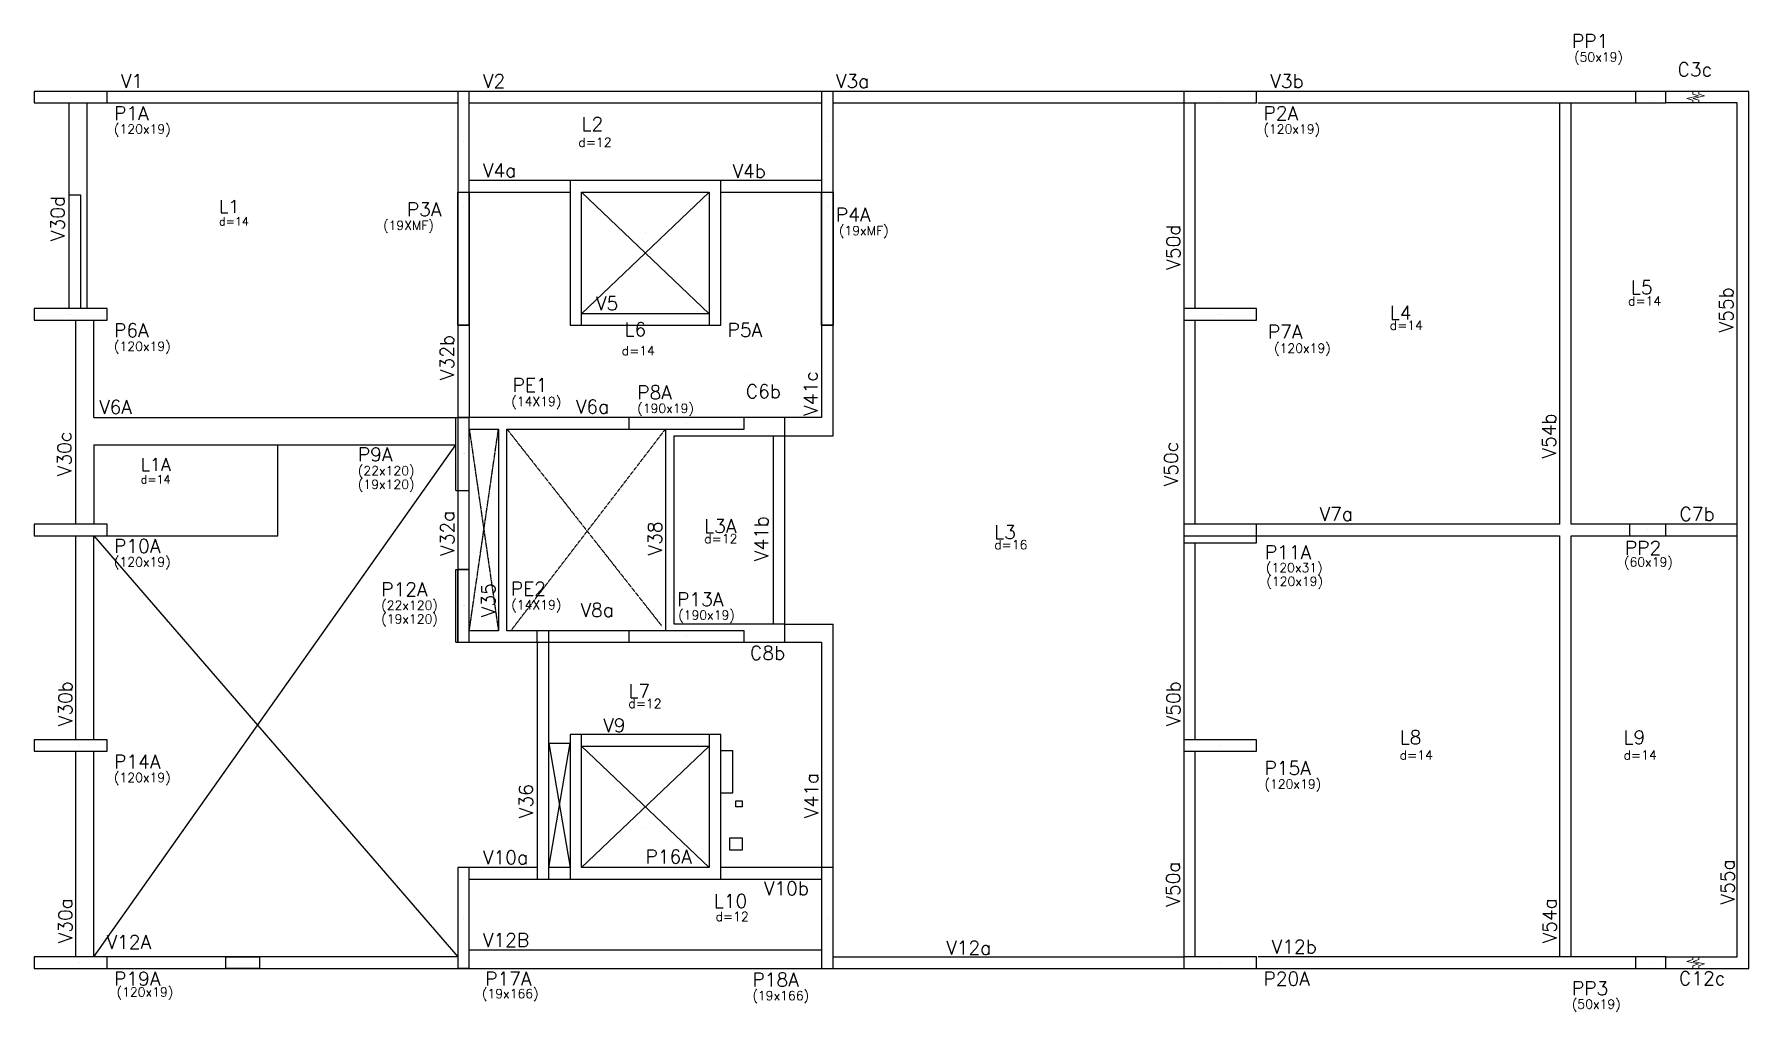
# Model space of a CAD drawing. Extents: x -40810 to 33675, y -2018 to 21213.
# Drawn here: x 30738 to 33560, y 14345 to 15954 of the extents above; entities that cross this region are included whole.
import ezdxf

# ---------------------------------------------------------------- set-up
doc = ezdxf.new("R2010")
doc.units = 0
doc.linetypes.add('ESTILO_TQS_0001', pattern=[1, 0.7, -0.3])
doc.linetypes.add('TRAZO_HUECO', pattern=[0.75, 0.5, -0.25])
doc.layers.get('0').update_dxf_attribs({"color": 1, "lineweight": 9})
for name, color, linetype in [('1', 5, 'Continuous'), ('10', 7, 'Continuous'), ('12', 3, 'Continuous'), ('13', 7, 'Continuous'), ('18', 9, 'Continuous'), ('19', 5, 'Continuous'), ('201', 7, 'ESTILO_TQS_0001'), ('241', 7, 'TRAZO_HUECO'), ('242', 3, 'Continuous'), ('3', 2, 'Continuous'), ('30', 15, 'Continuous'), ('4', 2, 'Continuous'), ('42', 7, 'Continuous'), ('8', 5, 'Continuous'), ('9', 3, 'Continuous')]:
    doc.layers.add(name, color=color, linetype=linetype)
doc.styles.get("Standard").update_dxf_attribs({"font": 'romans.shx', "width": 0.8})

msp = doc.modelspace()

# ---------------------------------------------------------------- texts
at = {"layer": '10'}
for s, height, p in [('L2', 22.5, (31638.594, 15795.336)), ('L1', 21, (31041.779, 15660.316)), ('L5', 22.5, (33365.844, 15526.352)), ('L4', 22.5, (32968.841, 15484.45)), ('L6', 22.5, (31709.247, 15457.104)), ('L1A', 21, (30912.804, 15235.513)), ('L3A', 22.5, (31840.288, 15133.126)), ('L3', 22.5, (32317.847, 15123.27)), ('L7', 22.5, (31715.546, 14861.912)), ('L8', 22.5, (32985.159, 14785.435)), ('L9', 22.5, (33353.641, 14785.435)), ('L10', 22.5, (31856.271, 14515.894))]:
    msp.add_text(s, height=height, dxfattribs=at).set_placement(p)
at = {"layer": '12'}
for s, p in [('(50x19)', (33272.273, 15909.187)), ('(120x19)', (30868.923, 15790.562)), ('(120x19)', (32760.923, 15790.562)), ('(19XMF)', (31311.865, 15632.077)), ('(19xMF)', (32062.294, 15623.497)), ('(120x19)', (30868.923, 15433.062)), ('(120x19)', (32778.428, 15429.901)), ('(190x19)', (31730.231, 15330.779)), ('(22x120)', (31270.338, 15228.156)), ('(19x120)', (31270.338, 15205.656)), ('(120x19)', (30868.923, 15078.062)), ('(120x31)', (32765.088, 15068.474)), ('(60x19)', (33354.474, 15077.903)), ('(120x19)', (32765.746, 15046.095)), ('(22x120)', (31308.81, 15006.688)), ('(19x120)', (31308.81, 14984.188)), ('(190x19)', (31797.631, 14990.471)), ('(120x19)', (30868.923, 14723.062)), ('(120x19)', (32762.725, 14712.257)), ('(120x19)', (30873.186, 14369.846)), ('(19x166)', (31474.592, 14367.32)), ('(19x166)', (31919.783, 14364.029)), ('(50x19)', (33268.614, 14349.964))]:
    msp.add_text(s, height=15, dxfattribs=at).set_placement(p)
at = {"layer": '13'}
for s, height, p in [('d=12', 15, (31633.326, 15768.971)), ('d=14', 13.5, (31041.779, 15639.421)), ('d=14', 15, (33361.043, 15507.606)), ('d=14', 15, (32968.841, 15467.45)), ('d=14', 15, (31704.597, 15425.678)), ('d=14', 13.5, (30912.804, 15214.618)), ('d=12', 15, (31840.288, 15116.126)), ('d=16', 15, (32317.847, 15106.27)), ('d=12', 15, (31715.546, 14844.912)), ('d=14', 15, (32985.159, 14759.935)), ('d=14', 15, (33353.641, 14759.935)), ('d=12', 15, (31859.108, 14494.177))]:
    msp.add_text(s, height=height, dxfattribs=at).set_placement(p)
at = {"layer": '8'}
for s, p in [('V1', (30880.173, 15865.812)), ('V2', (31476.173, 15865.812)), ('V3a', (32057.173, 15865.812)), ('V3b', (32772.173, 15865.812)), ('C3c', (33442.642, 15884.991)), ('V4a', (31476.173, 15718.812)), ('V4b', (31886.816, 15717.655)), ('V5', (31662.173, 15499.812)), ('V6A', (30844.366, 15329.291)), ('V6a', (31629.061, 15329.923)), ('C6b', (31908.866, 15354.934)), ('V7a', (32853.173, 15153.312)), ('C7b', (33445.838, 15153.312)), ('V8a', (31636.673, 14995.161)), ('C8b', (31915.803, 14924.539)), ('V9', (31674.075, 14805.455)), ('V10a', (31476.173, 14587.812)), ('V10b', (31938.555, 14537)), ('V12A', (30856.516, 14448.489)), ('V12B', (31476.173, 14451.812)), ('V12a', (32238.646, 14438.894)), ('V12b', (32774.481, 14440.812)), ('C12c', (33444.967, 14388.869))]:
    msp.add_text(s, height=22.5, dxfattribs=at).set_placement(p)
for s, p in [('V30d', (30787.491, 15613.948)), ('V50d', (32624.048, 15566.721)), ('V55b', (33533.814, 15463.571)), ('V32b', (31428.402, 15385.087)), ('V41c', (32027.043, 15326.318)), ('V54b', (33241.985, 15255.985)), ('V30c', (30798.633, 15226.813)), ('V50c', (32620.187, 15210.079)), ('V32a', (31429.048, 15095.687)), ('V41b', (31945.407, 15086.917)), ('V38', (31770.62, 15096.296)), ('V35', (31496.048, 14994.687)), ('V30b', (30800.048, 14815.187)), ('V50b', (32624.048, 14815.001)), ('V41a', (32028.048, 14663.887)), ('V36', (31558.048, 14663.887)), ('V55a', (33536.027, 14521.757)), ('V50a', (32623.51, 14518.046)), ('V30a', (30800.048, 14457.687)), ('V54a', (33243.048, 14457.687))]:
    msp.add_text(s, height=22.5, rotation=90, dxfattribs=at).set_placement(p)
at = {"layer": '9'}
for s, height, p in [('PP1', 22.5, (33268.773, 15931.687)), ('P1A', 22.5, (30868.923, 15813.062)), ('P2A', 22.5, (32760.923, 15813.062)), ('P3A', 22.5, (31350.829, 15654.641)), ('P4A', 22.5, (32057.188, 15645.997)), ('P6A', 22.5, (30868.923, 15455.562)), ('P5A', 22.5, (31878.923, 15456.277)), ('P7A', 22.5, (32768.152, 15453.191)), ('PE1', 22.5, (31524.754, 15365.351)), ('(14X19)', 15, (31522.918, 15342.177)), ('P8A', 22.5, (31730.231, 15353.279)), ('P9A', 22.5, (31270.338, 15251.156)), ('P10A', 22.5, (30868.923, 15100.562)), ('P11A', 22.5, (32763.157, 15090.3)), ('PP2', 22.5, (33355.988, 15097.348)), ('P12A', 22.5, (31308.81, 15029.188)), ('PE2', 22.5, (31521.939, 15030.133)), ('(14X19)', 15, (31522.869, 15007.327)), ('P13A', 22.5, (31795.749, 15012.809)), ('P14A', 22.5, (30868.923, 14745.562)), ('P15A', 22.5, (32762.725, 14734.757)), ('P16A', 22.5, (31743.794, 14589.114)), ('P19A', 22.5, (30868.923, 14388.062)), ('P17A', 22.5, (31479.866, 14388.062)), ('P18A', 22.5, (31919.783, 14386.529)), ('P20A', 22.5, (32760.923, 14388.062)), ('PP3', 22.5, (33268.614, 14372.464))]:
    msp.add_text(s, height=height, dxfattribs=at).set_placement(p)

# ---------------------------------------------------------------- linework, layer by layer
for points in [[(33467.556, 15841.187), (33467.556, 15845.521), (33458.056, 15848.687), (33477.056, 15852.687), (33467.556, 15855.854), (33467.556, 15860.187)], [(33477.556, 15841.187), (33477.556, 15845.521), (33468.056, 15848.687), (33487.056, 15852.687), (33477.556, 15855.854), (33477.556, 15860.187)], [(33467.556, 14435.187), (33467.556, 14430.854), (33458.056, 14427.687), (33477.056, 14423.687), (33467.556, 14420.521), (33467.556, 14416.187)], [(33477.556, 14435.187), (33477.556, 14430.854), (33468.056, 14427.687), (33487.056, 14423.687), (33477.556, 14420.521), (33477.556, 14416.187)]]:
    msp.add_lwpolyline(points)
at = {"layer": '1'}
for p, q in [((32629.673, 15841.187), (32629.673, 15502.687)), ((33540.673, 15841.187), (33423.173, 15841.187)), ((30794.673, 15689.687), (30813.673, 15689.687)), ((30813.673, 15689.687), (30813.673, 15502.687)), ((31434.673, 15475.187), (31434.673, 15323.187)), ((31453.673, 15475.187), (31453.673, 15323.187)), ((30835.673, 15323.187), (31431.673, 15323.187)), ((30835.673, 15278.187), (31431.673, 15278.187)), ((30835.673, 15278.187), (30835.673, 15147.687)), ((31138.673, 15128.687), (31138.673, 15278.187)), ((31972.673, 15293.187), (32052.673, 15293.187)), ((30857.673, 15128.687), (31138.673, 15128.687)), ((31972.673, 14983.187), (32052.673, 14983.187)), ((31565.673, 14582.187), (31453.673, 14582.187)), ((33423.169, 14435.187), (33540.673, 14435.187))]:
    msp.add_line(p, q, dxfattribs=at)
for points in [[(31453.673, 15860.187), (30857.673, 15860.187)], [(32034.673, 15860.187), (31453.673, 15860.187)], [(32629.673, 15860.187), (32034.673, 15860.187)], [(33258.173, 15860.187), (32749.673, 15860.187)], [(33373.173, 15860.187), (33258.173, 15860.187)], [(33559.673, 15860.187), (33423.173, 15860.187)], [(33559.673, 15138.187), (33559.673, 15860.187)], [(30794.673, 15841.187), (30794.673, 15502.687)], [(30824.673, 15502.687), (30824.673, 15841.187)], [(30857.673, 15841.187), (31434.673, 15841.187)], [(31453.673, 15841.187), (32034.673, 15841.187)], [(32053.673, 15841.187), (32629.673, 15841.187)], [(32648.673, 15502.687), (32648.673, 15841.187)], [(32751.901, 15841.187), (33373.173, 15841.187)], [(33248.673, 15147.687), (33248.673, 15841.187)], [(33267.673, 15147.687), (33267.673, 15841.187)], [(33540.673, 14435.187), (33540.673, 15841.187)], [(31619.673, 15713.187), (31453.673, 15713.187)], [(31453.673, 15694.187), (31619.673, 15694.187)], [(32033.673, 15713.187), (31867.673, 15713.187)], [(31867.673, 15694.187), (32033.673, 15694.187)], [(31848.673, 15494.187), (31638.673, 15494.187)], [(30805.673, 15483.687), (30805.673, 15147.687)], [(30835.673, 15323.187), (30835.673, 15483.687)], [(31638.673, 15475.187), (31848.673, 15475.187)], [(32033.673, 15475.187), (32033.673, 15323.187)], [(32052.673, 15293.187), (32052.673, 15475.187)], [(32629.673, 15483.687), (32629.673, 15147.683)], [(32648.673, 15147.683), (32648.673, 15483.687)], [(31515.173, 15323.187), (31453.673, 15323.187)], [(31453.673, 15304.187), (31501.673, 15304.187)], [(31501.673, 15304.187), (31501.673, 14972.187)], [(31716.173, 15323.187), (31515.173, 15323.187)], [(31515.673, 15304.187), (31716.173, 15304.187)], [(31515.673, 14972.187), (31515.673, 15304.187)], [(31776.673, 15304.187), (31776.673, 14972.187)], [(32033.673, 15323.187), (31906.173, 15323.187)], [(31972.673, 15323.187), (31972.673, 14953.187)], [(31790.673, 15293.187), (31972.673, 15293.187)], [(31790.673, 14983.187), (31790.673, 15293.187)], [(31953.673, 15293.187), (31953.673, 14983.187)], [(31434.673, 15203.187), (31434.673, 15073.187)], [(31453.673, 15073.187), (31453.673, 15203.187)], [(30805.673, 15128.687), (30805.673, 14792.687)], [(30835.673, 14792.687), (30835.673, 15128.687)], [(33248.673, 14435.187), (33248.673, 15128.687)], [(33363.173, 15147.687), (33267.673, 15147.687)], [(33267.673, 15128.687), (33363.173, 15128.687)], [(33267.673, 14435.187), (33267.673, 15128.687)], [(33540.673, 15147.687), (33423.173, 15147.687)], [(33423.173, 15128.687), (33540.673, 15128.687)], [(33559.673, 14416.187), (33559.673, 15138.187)], [(32629.673, 15116.683), (32629.673, 14792.687)], [(32648.673, 14792.687), (32648.673, 15116.683)], [(31501.673, 14972.187), (31453.673, 14972.187)], [(31716.173, 14972.187), (31515.673, 14972.187)], [(31972.673, 14983.187), (31790.673, 14983.187)], [(32052.673, 14582.187), (32052.673, 14983.187)], [(31453.673, 14953.187), (31515.173, 14953.187)], [(31515.173, 14953.187), (31716.173, 14953.187)], [(31565.673, 14953.187), (31565.673, 14582.187)], [(31906.173, 14953.187), (32033.673, 14953.187)], [(32033.673, 14953.187), (32033.673, 14582.187)], [(31848.673, 14801.187), (31638.673, 14801.187)], [(30805.673, 14773.687), (30805.673, 14435.187)], [(30835.673, 14435.187), (30835.673, 14773.687)], [(31638.673, 14782.187), (31848.673, 14782.187)], [(32629.673, 14773.687), (32629.673, 14435.187)], [(32648.673, 14435.187), (32648.673, 14773.687)], [(31453.673, 14563.187), (31619.673, 14563.187)], [(32032.673, 14582.187), (31867.673, 14582.187)], [(31867.673, 14563.187), (32032.673, 14563.187)], [(32052.673, 14582.187), (32051.673, 14582.187)], [(31434.673, 14435.187), (30835.673, 14435.187)], [(31454.673, 14446.187), (31453.673, 14446.187)], [(32033.673, 14446.187), (31454.673, 14446.187)], [(32052.673, 14435.187), (32629.673, 14435.187)], [(33373.169, 14435.187), (32751.981, 14435.187)], [(30857.673, 14416.187), (31434.673, 14416.187)], [(31453.673, 14416.187), (31434.673, 14416.187)], [(31453.673, 14416.187), (32033.673, 14416.187)], [(31854.673, 14416.187), (32033.673, 14416.187)], [(32052.673, 14416.187), (32466.673, 14416.187)], [(32466.673, 14416.187), (32629.673, 14416.187)], [(32749.673, 14416.187), (33258.173, 14416.187)], [(33258.173, 14416.187), (33373.169, 14416.187)], [(33423.169, 14416.187), (33559.673, 14416.187)]]:
    msp.add_lwpolyline(points, dxfattribs=at)
at = {"layer": '18'}
msp.add_lwpolyline([(31053.171, 14435.187), (31108.171, 14435.187), (31108.171, 14416.187), (31053.171, 14416.187), (31053.171, 14435.187)], dxfattribs=at)
at = {"layer": '19'}
for p, q in [((31638.673, 15494.187), (31848.673, 15694.187)), ((31638.673, 15694.187), (31848.673, 15494.187)), ((30835.673, 14435.187), (31431.673, 15278.187)), ((30835.673, 15128.687), (31434.673, 14435.187)), ((31638.673, 14782.187), (31848.673, 14582.187)), ((31638.673, 14582.187), (31848.673, 14782.187))]:
    msp.add_line(p, q, dxfattribs=at)
at = {"layer": '201'}
for p, q in [((31565.673, 14953.187), (31565.673, 14972.187)), ((31565.673, 14582.187), (31565.673, 14563.187))]:
    msp.add_line(p, q, dxfattribs=at)
for points in [[(33248.673, 15147.687), (32749.673, 15147.687)], [(32749.673, 15128.687), (33248.673, 15128.687)], [(31584.673, 14563.187), (31584.673, 14972.187)]]:
    msp.add_lwpolyline(points, dxfattribs=at)
at = {"layer": '201', "linetype": 'ESTILO_TQS_0001'}
msp.add_lwpolyline([(31619.673, 14582.187), (31584.673, 14582.187)], dxfattribs=at)
at = {"layer": '241'}
for p, q in [((31453.673, 14972.187), (31501.673, 15304.187)), ((31453.673, 15304.187), (31501.673, 14972.187)), ((31515.673, 15304.187), (31770.21, 14980.409)), ((31522.173, 14972.187), (31776.673, 15304.187))]:
    msp.add_line(p, q, dxfattribs=at)
at = {"layer": '242'}
for p, q in [((30797.673, 15850.687), (30797.673, 15850.687)), ((32689.673, 15850.687), (32689.673, 15850.687)), ((33398.173, 15850.687), (33398.173, 15850.687)), ((31444.173, 15777.187), (31444.173, 15777.187)), ((32043.173, 15777.187), (32043.173, 15777.187)), ((31444.173, 15670.687), (31444.173, 15670.687)), ((32043.173, 15670.687), (32043.173, 15670.687)), ((31743.673, 15627.708), (31743.673, 15627.708)), ((30797.673, 15493.187), (30797.673, 15493.187)), ((32689.673, 15493.187), (32689.673, 15493.187)), ((31915.034, 15393.481), (31915.034, 15393.481)), ((31811.173, 15313.687), (31811.173, 15313.687)), ((31444.173, 15263.187), (31444.173, 15263.187)), ((31445.673, 15263.187), (31445.673, 15263.187)), ((30812.673, 15138.187), (30812.673, 15138.187)), ((33393.173, 15138.187), (33393.173, 15138.187)), ((31444.173, 15013.187), (31444.173, 15013.187)), ((31445.673, 15013.187), (31445.673, 15013.187)), ((31811.173, 14962.687), (31811.173, 14962.687)), ((30812.673, 14783.187), (30812.673, 14783.187)), ((32689.673, 14783.187), (32689.673, 14783.187)), ((31743.673, 14648.667), (31743.673, 14648.667)), ((31444.173, 14499.187), (31444.173, 14499.187)), ((32043.173, 14499.187), (32043.173, 14499.187)), ((30812.673, 14425.687), (30812.673, 14425.687)), ((32689.673, 14425.687), (32689.673, 14425.687)), ((33398.169, 14425.687), (33398.169, 14425.687))]:
    msp.add_line(p, q, dxfattribs=at)
at = {"layer": '3'}
for points in [[(30737.673, 15841.187), (30857.673, 15841.187), (30857.673, 15860.187), (30737.673, 15860.187), (30737.673, 15841.187)], [(31434.673, 15694.187), (31453.673, 15694.187), (31453.673, 15860.187), (31434.673, 15860.187), (31434.673, 15694.187)], [(32033.673, 15694.187), (32052.673, 15694.187), (32052.673, 15860.187), (32033.673, 15860.187), (32033.673, 15694.187)], [(32629.673, 15841.187), (32749.673, 15841.187), (32749.673, 15860.187), (32629.673, 15860.187), (32629.673, 15841.187)], [(31848.673, 15475.187), (31867.673, 15475.187), (31867.673, 15713.187), (31619.673, 15713.187), (31619.673, 15475.187), (31638.673, 15475.187), (31638.673, 15694.187), (31848.673, 15694.187), (31848.673, 15475.187)], [(30737.673, 15483.687), (30857.673, 15483.687), (30857.673, 15502.687), (30737.673, 15502.687), (30737.673, 15483.687)], [(32629.673, 15483.687), (32749.673, 15483.687), (32749.673, 15502.687), (32629.673, 15502.687), (32629.673, 15483.687)], [(31434.673, 15203.187), (31453.673, 15203.187), (31453.673, 15323.187), (31434.673, 15323.187), (31434.673, 15203.187)], [(31716.173, 15304.187), (31906.173, 15304.187), (31906.173, 15323.187), (31716.173, 15323.187), (31716.173, 15304.187)], [(30737.673, 15128.687), (30857.673, 15128.687), (30857.673, 15147.687), (30737.673, 15147.687), (30737.673, 15128.687)], [(32629.673, 15128.687), (32749.673, 15128.687), (32749.673, 15147.687), (32629.673, 15147.687), (32629.673, 15128.687)], [(31434.673, 14953.187), (31453.673, 14953.187), (31453.673, 15073.187), (31434.673, 15073.187), (31434.673, 14953.187)], [(31716.173, 14953.187), (31906.173, 14953.187), (31906.173, 14972.187), (31716.173, 14972.187), (31716.173, 14953.187)], [(30737.673, 14773.687), (30857.673, 14773.687), (30857.673, 14792.687), (30737.673, 14792.687), (30737.673, 14773.687)], [(31848.673, 14801.187), (31848.673, 14582.187), (31638.673, 14582.187), (31638.673, 14801.187), (31619.673, 14801.187), (31619.673, 14563.187), (31867.673, 14563.187), (31867.673, 14801.187), (31848.673, 14801.187)], [(32629.673, 14773.687), (32749.673, 14773.687), (32749.673, 14792.687), (32629.673, 14792.687), (32629.673, 14773.687)], [(31434.673, 14416.187), (31453.673, 14416.187), (31453.673, 14582.187), (31434.673, 14582.187), (31434.673, 14416.187)], [(32033.673, 14416.187), (32052.673, 14416.187), (32052.673, 14582.187), (32033.673, 14582.187), (32033.673, 14416.187)], [(30737.673, 14416.187), (30857.673, 14416.187), (30857.673, 14435.187), (30737.673, 14435.187), (30737.673, 14416.187)], [(32629.673, 14416.187), (32749.673, 14416.187), (32749.673, 14435.187), (32629.673, 14435.187), (32629.673, 14416.187)]]:
    msp.add_lwpolyline(points, dxfattribs=at)
at = {"layer": '30'}
for points in [[(31434.673, 15475.187), (31434.673, 15694.187), (31453.673, 15694.187), (31453.673, 15475.187), (31434.673, 15475.187), (31434.673, 15475.187)], [(32033.673, 15475.187), (32033.673, 15694.187), (32052.673, 15694.187), (32052.673, 15475.187), (32033.673, 15475.187), (32033.673, 15475.187)]]:
    msp.add_lwpolyline(points, dxfattribs=at)
at = {"layer": '4'}
for p, q in [((31434.673, 15694.187), (31434.673, 15475.187)), ((31453.673, 15475.187), (31453.673, 15694.187)), ((32033.673, 15694.187), (32033.673, 15475.187)), ((32052.673, 15475.187), (32052.673, 15694.187)), ((31434.673, 15475.187), (31453.673, 15475.187)), ((32033.673, 15475.187), (32052.673, 15475.187)), ((31431.673, 15203.187), (31431.673, 15323.187)), ((31431.673, 15323.187), (31453.673, 15323.187)), ((31434.673, 15323.187), (31434.673, 15203.187)), ((31431.673, 15203.187), (31453.673, 15203.187)), ((32749.673, 15147.683), (32629.673, 15147.683)), ((31431.673, 14953.187), (31431.673, 15073.187)), ((31431.673, 15073.187), (31453.673, 15073.187)), ((31431.673, 15073.187), (31453.673, 15073.187)), ((31434.673, 15073.187), (31434.673, 14953.187)), ((31434.673, 14953.187), (31434.673, 15073.187)), ((31431.673, 14953.187), (31453.673, 14953.187)), ((31431.673, 14953.187), (31453.673, 14953.187))]:
    msp.add_line(p, q, dxfattribs=at)
for points in [[(33373.173, 15841.187), (33423.173, 15841.187), (33423.173, 15860.187), (33373.173, 15860.187), (33373.173, 15841.187)], [(32629.673, 15128.687), (32629.673, 15116.683), (32749.673, 15116.683), (32749.673, 15128.687)], [(33363.173, 15128.687), (33423.173, 15128.687), (33423.173, 15147.687), (33363.173, 15147.687), (33363.173, 15128.687)], [(33373.169, 14416.187), (33423.169, 14416.187), (33423.169, 14435.187), (33373.169, 14435.187), (33373.169, 14416.187)]]:
    msp.add_lwpolyline(points, dxfattribs=at)
at = {"layer": '42'}
for p, q in [((31584.673, 14582.187), (31619.673, 14787.187)), ((31584.673, 14787.187), (31619.673, 14582.187)), ((31867.673, 14775.187), (31887.673, 14775.187)), ((31887.673, 14705.187), (31887.673, 14775.187)), ((31867.673, 14705.187), (31887.673, 14705.187))]:
    msp.add_line(p, q, dxfattribs=at)
for points in [[(31584.673, 14787.187), (31619.673, 14787.187), (31619.673, 14582.187), (31584.673, 14582.187), (31584.673, 14787.187)], [(31892.673, 14692.187), (31902.673, 14692.187), (31902.673, 14682.187), (31892.673, 14682.187), (31892.673, 14692.187)], [(31882.673, 14631.187), (31902.673, 14631.187), (31902.673, 14611.187), (31882.673, 14611.187), (31882.673, 14631.187)]]:
    msp.add_lwpolyline(points, dxfattribs=at)

msp.set_redraw_order([(e.dxf.handle, doc.entitydb.next_handle()) for e in msp.query("TEXT MTEXT ATTDEF DIMENSION ARC_DIMENSION")])  # texts and dimensions are drawn at this point

doc.saveas('drawing.dxf')
